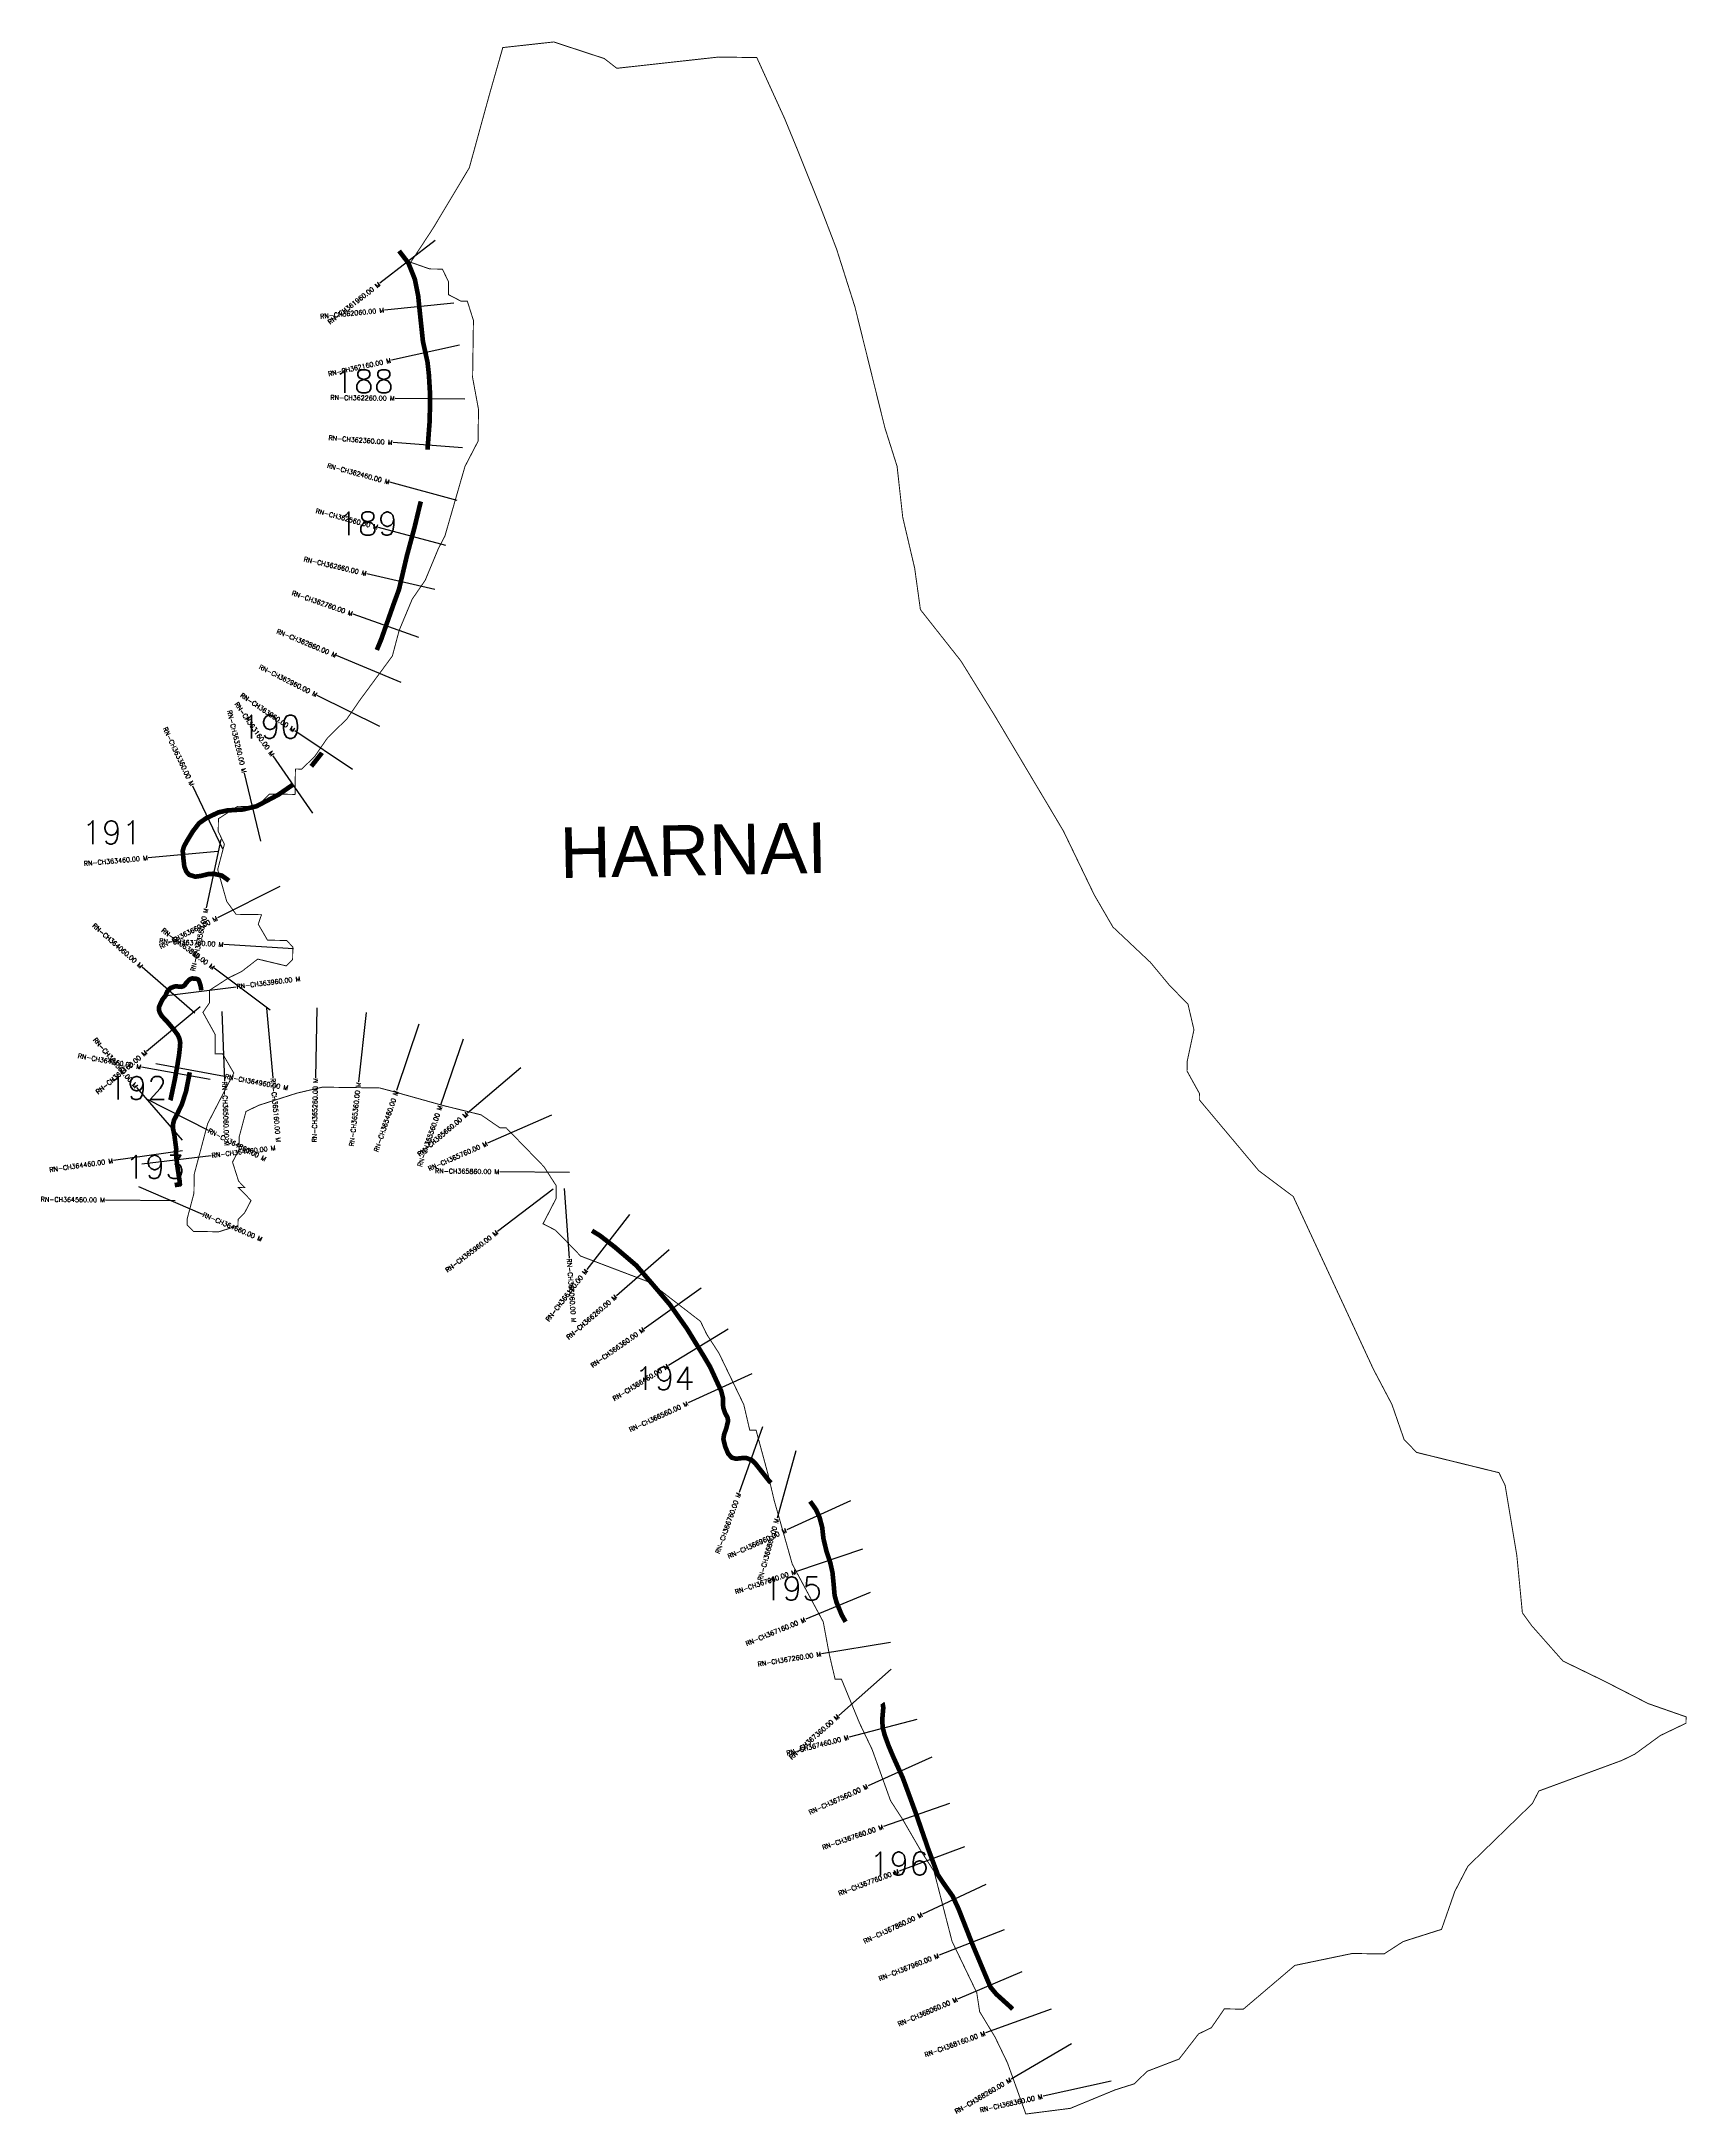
# Model space of a CAD drawing. Header units: metres. Extents: x 297222 to 300756, y 1968091 to 1972545.
import ezdxf
from ezdxf.enums import TextEntityAlignment as Align

# ---------------------------------------------------------------- set-up
doc = ezdxf.new("R2010")
doc.units = ezdxf.units.M
doc.header["$MEASUREMENT"] = 0
for name, color, linetype in [('ARTIFICIALLY PROTECTED', 4, 'Continuous'), ('CS', 134, 'Continuous'), ('CSMark', 6, 'Continuous'), ('VILLAGE NAME', 250, 'Continuous')]:
    doc.layers.add(name, color=color, linetype=linetype)
doc.styles.get("Standard").update_dxf_attribs({"font": 'simplex.shx'})

msp = doc.modelspace()

# ---------------------------------------------------------------- linework, layer by layer
at = {"color": 6, "const_width": 2, "flags": 128}
msp.add_lwpolyline([(298212.8, 1972531.4), (298322.2, 1972543.5), (298430.9, 1972507.8), (298457.8, 1972486.9), (298676.6, 1972511.1), (298758.5, 1972509.9), (298788.3, 1972444.6), (298818.1, 1972379.3), (298842.7, 1972319.6), (298895.7, 1972187.7), (298930.1, 1972097.9), (298969.3, 1971974.4), (299033.8, 1971714.1), (299059.9, 1971631.8), (299072, 1971522.4), (299097.7, 1971412.8), (299110, 1971323.9), (299197.2, 1971213.4), (299268.9, 1971097.4), (299304.7, 1971037.3), (299417.2, 1970848.4), (299483.5, 1970711), (299523.5, 1970642.1), (299604.3, 1970565.9), (299644.5, 1970517.5), (299684.9, 1970476), (299697.7, 1970421.2), (299683.1, 1970353.1), (299682.8, 1970332.6), (299709.4, 1970284.5), (299709.2, 1970270.8), (299836.7, 1970118.8), (299911, 1970063.1), (300040.3, 1969784.5), (300083.2, 1969692), (300123, 1969616.4), (300149.2, 1969540.9), (300176.1, 1969513.2), (300353, 1969469.7), (300366.3, 1969442.2), (300385, 1969329.8), (300391.4, 1969291.7), (300403.3, 1969168.6), (300423.3, 1969141), (300490.5, 1969065), (300578.1, 1969022.5), (300673.5, 1968973.6), (300755, 1968945.1), (300754.8, 1968931.4), (300699.8, 1968905), (300644.6, 1968864.8), (300617.1, 1968851.5), (300438.7, 1968785.8), (300424.6, 1968758.7), (300286.2, 1968624.2), (300258.1, 1968570), (300229.6, 1968488.5), (300147.3, 1968462.4), (300106, 1968435.7), (300037.7, 1968436.7), (299914.5, 1968411.1), (299803.9, 1968317.1), (299763, 1968317.7), (299735.1, 1968277.2), (299707.6, 1968263.9), (299665.8, 1968209.9), (299597.2, 1968183.6), (299569.5, 1968156.7), (299528.4, 1968143.7), (299432.2, 1968104), (299336.5, 1968091.8), (299297.1, 1968201.6), (299270.6, 1968256.6), (299237.3, 1968311.7), (299231, 1968352.7), (299178, 1968462.7), (299139.2, 1968613.4), (299112.5, 1968654.8), (299087.2, 1968698.3), (299072.2, 1968724.2), (299045.8, 1968765), (299006.4, 1968874.7), (298979.2, 1968931.7), (298940.4, 1969025.9), (298926.7, 1969026.1), (298923, 1969042), (298919.1, 1969058.5), (298913.9, 1969080.9), (298901.2, 1969149.3), (298834.7, 1969273.2), (298825.9, 1969304.3), (298795.8, 1969410.2), (298782.9, 1969465), (298775.8, 1969491.4), (298761.8, 1969542.9), (298756.9, 1969561), (298743.3, 1969561.2), (298730.5, 1969616), (298677.4, 1969726), (298650.7, 1969767.3), (298637.5, 1969794.8), (298529.4, 1969878.3), (298380.1, 1969935), (298326.3, 1969990.4), (298299.2, 1970004.5), (298327.5, 1970059.1), (298327.7, 1970086), (298301, 1970127.3), (298220.2, 1970210.4), (298206.6, 1970210.6), (298166, 1970238.5), (298084.9, 1970258.4), (297975.6, 1970289), (297948.4, 1970296.2), (297825.6, 1970298), (297770.8, 1970285.2), (297688.5, 1970259), (297661, 1970245.7), (297646.5, 1970191.4), (297646.1, 1970164.1), (297632.1, 1970137), (297645.2, 1970095.8), (297658.6, 1970082), (297645, 1970082.2), (297661, 1970065.7), (297671.9, 1970054.5), (297657.8, 1970027.4), (297644, 1970013.9), (297643.8, 1970000.3), (297602.6, 1969987.2), (297548.1, 1969988), (297534.6, 1970001.8), (297534.8, 1970015.5), (297549.2, 1970069.9), (297549.8, 1970110.9), (297578.7, 1970219.7), (297634.9, 1970328.1), (297610.9, 1970369.4), (297594.5, 1970369.6), (297595.1, 1970410.6), (297568.5, 1970458.7), (297582.5, 1970479), (297582.9, 1970506.3), (297624.2, 1970533), (297651.7, 1970546.3), (297686.2, 1970573.1), (297747.4, 1970558.5), (297761.2, 1970572), (297761.6, 1970599.3), (297748.2, 1970613.1), (297707.3, 1970613.7), (297687.3, 1970648.1), (297694.4, 1970668.5), (297639.8, 1970669.3), (297619.7, 1970696.9), (297600.2, 1970765.4), (297614.6, 1970819.8), (297601.4, 1970847.4), (297601.8, 1970874.6), (297643.1, 1970901.3), (297684.1, 1970900.7), (297711.8, 1970927.7), (297766.4, 1970926.9), (297767.2, 1970981.5), (297780.8, 1970981.3), (297808.5, 1971008.2), (297836.4, 1971048.7), (297877.9, 1971089.1), (297905.8, 1971129.6), (297960.7, 1971204.1), (297975.5, 1971224.2), (297990.1, 1971279.2), (298018.2, 1971346.5), (298046.1, 1971387), (298074.3, 1971454.9), (298088.4, 1971482), (298131.5, 1971631.5), (298159.6, 1971685.7), (298160.6, 1971754), (298147.9, 1971822.4), (298149.7, 1971945.3), (298136.6, 1971986.5), (298123, 1971986.6), (298095.9, 1972000.7), (298096.3, 1972028), (298083, 1972055.5), (298055.7, 1972055.8), (298015, 1972070.1), (298063.8, 1972144.5), (298069.8, 1972154.5), (298096.6, 1972199.2), (298140.8, 1972273.1), (298171.2, 1972383.8), (298183.5, 1972428.6), (298212.8, 1972531.4)], dxfattribs=at)
at = {"layer": 'ARTIFICIALLY PROTECTED', "const_width": 10, "flags": 128}
for points in [[(297990, 1972094.6), (297994.4, 1972088.7), (298010, 1972068.5), (298023.8, 1972033.6), (298031, 1971997.9), (298034.5, 1971963.2), (298041.2, 1971900), (298051.1, 1971855.2), (298054, 1971828.6), (298056.5, 1971787), (298055.8, 1971730.5), (298051.1, 1971669.1), (298051, 1971667.6)], [(298036.7, 1971556.2), (298034.9, 1971549.6), (298023.1, 1971500.4), (298006.7, 1971439.5), (297989.8, 1971367.4), (297979.2, 1971338.5), (297951.5, 1971259.9), (297942.1, 1971237.2)], [(297824.2, 1971016.4), (297823.7, 1971015.6), (297801.4, 1970987.2)], [(297762.3, 1970948.2), (297731, 1970926.5), (297683.8, 1970901.5), (297656.1, 1970894.9), (297654.5, 1970894.5), (297621.1, 1970892.5), (297602.1, 1970888.4), (297575.3, 1970875.6), (297560.2, 1970865), (297546.8, 1970847.5), (297534.2, 1970826.8), (297527.7, 1970814.8), (297525.1, 1970805.6), (297526.5, 1970789.5), (297528.5, 1970771.9), (297533.1, 1970760.6), (297539.6, 1970754), (297552.1, 1970750.2), (297563.5, 1970751.7), (297579.7, 1970755.6), (297591.1, 1970756.4), (297609, 1970752.6), (297621, 1970744.1), (297624.3, 1970741.4)], [(297565, 1970506), (297564.3, 1970511.7), (297562.3, 1970520), (297559.7, 1970527.2), (297558.1, 1970529.2), (297554.6, 1970530.7), (297548.3, 1970531.3), (297545.7, 1970531.6), (297541.4, 1970530.2), (297538.1, 1970527.8), (297532.7, 1970522), (297529.4, 1970517.1), (297526.5, 1970514.9), (297522.5, 1970513.5), (297517.4, 1970513.7), (297513.8, 1970514.4), (297511.2, 1970514.7), (297507.9, 1970514.2), (297499.7, 1970511.3), (297496.7, 1970508.9), (297491.8, 1970503.3), (297489.5, 1970497.9), (297488.3, 1970494.8), (297486.1, 1970491.8), (297483.7, 1970489.1), (297481.1, 1970485.5), (297479.2, 1970481.4), (297475.2, 1970472.7), (297474.1, 1970469.5), (297473.9, 1970465.8), (297474.4, 1970462.6), (297476.3, 1970457.2), (297480, 1970450.9), (297491.5, 1970438.7), (297498.8, 1970430.2), (297507.1, 1970420.2), (297514.5, 1970410.1), (297517, 1970404.6), (297518.7, 1970399.6), (297519.7, 1970393.3), (297519.3, 1970385.5), (297517.1, 1970366), (297513.8, 1970345.7), (297508.3, 1970315.2), (297498.8, 1970270.3), (297498.6, 1970269.8)], [(297507.9, 1970087.5), (297512.2, 1970088.2), (297518.7, 1970089), (297519, 1970089.4), (297518.2, 1970098.2), (297516.8, 1970105.7), (297516.5, 1970109.5), (297515.8, 1970113.8), (297514.2, 1970123.3), (297511.2, 1970148.1), (297510.7, 1970155.9), (297511.1, 1970165.4), (297509.3, 1970179.1), (297507.2, 1970194.7), (297504.2, 1970209.1), (297504.1, 1970217.2), (297506.4, 1970226.9), (297514.1, 1970242), (297523.3, 1970261.2), (297532.3, 1970289.3), (297539.1, 1970324.2), (297540.2, 1970329.9)], [(298404.4, 1969989.5), (298421.7, 1969978.9), (298453.3, 1969954.4), (298499.6, 1969914.9), (298536, 1969872.9), (298571.5, 1969831.1), (298608.5, 1969778.9), (298644.7, 1969719.7), (298658.3, 1969696.7), (298682.1, 1969644.9), (298685.8, 1969629.9), (298685.7, 1969621.1), (298686.4, 1969609.4), (298689.9, 1969598.8), (298695.5, 1969588.2), (298696.9, 1969581), (298692.7, 1969564.1), (298688.2, 1969551.7), (298686.7, 1969541.8), (298690.8, 1969525.3), (298696.9, 1969510.6), (298704.5, 1969502.1), (298713.8, 1969499.6), (298725.8, 1969500.9), (298736.6, 1969500.9), (298747.4, 1969497), (298754.9, 1969490), (298784.8, 1969452.1), (298789, 1969447.9)], [(298873.1, 1969408.1), (298875.7, 1969404.4), (298885.7, 1969390.3), (298893.4, 1969373.3), (298899, 1969352.3), (298901.6, 1969328.3), (298908.4, 1969300), (298916.5, 1969275.8), (298921.1, 1969255.2), (298923.1, 1969235.3), (298925.7, 1969206), (298929.6, 1969191.6), (298940.9, 1969164.1), (298949.2, 1969149.3)], [(299028.2, 1968974.3), (299028.8, 1968973.5), (299030.3, 1968965.1), (299027.9, 1968937.7), (299029.1, 1968921.9), (299033.3, 1968905.8), (299041.8, 1968882.6), (299052.2, 1968858), (299071.8, 1968814.8), (299079.8, 1968793.3), (299099.9, 1968738.7), (299122.2, 1968674.5), (299126.6, 1968661.7), (299147.3, 1968606.1), (299162.7, 1968583.1), (299179.2, 1968559.9), (299191.8, 1968532.8), (299222.3, 1968455.2), (299249, 1968391.6), (299260.7, 1968364.2), (299273.1, 1968349.3), (299300.7, 1968324.3), (299308.2, 1968317.3)]]:
    msp.add_lwpolyline(points, dxfattribs=at)
at = {"layer": 'CS'}
for p, q in [((298067.4, 1972116.8), (297948.7, 1972025.1)), ((298067.4, 1972116.8), (297948.7, 1972025.1)), ((298107.9, 1971982.6), (297958.7, 1971967.6)), ((298107.9, 1971982.6), (297958.7, 1971967.6)), ((298119.8, 1971892.2), (297973.3, 1971860)), ((298119.8, 1971892.2), (297973.3, 1971860)), ((298131.4, 1971775.9), (297981.4, 1971777.8)), ((298131.4, 1971775.9), (297981.4, 1971777.8)), ((298126.5, 1971671.3), (297976.9, 1971682.7)), ((298126.5, 1971671.3), (297976.9, 1971682.7)), ((298115, 1971558.2), (297970.2, 1971597.4)), ((298115, 1971558.2), (297970.2, 1971597.4)), ((298090.3, 1971461.4), (297945.4, 1971500.4)), ((298090.3, 1971461.4), (297945.4, 1971500.4)), ((298066.7, 1971366.8), (297920.6, 1971401)), ((298066.7, 1971366.8), (297920.6, 1971401)), ((298032.6, 1971264.3), (297891.1, 1971314.1)), ((298032.6, 1971264.3), (297891.1, 1971314.1)), ((297994.4, 1971167.5), (297855.8, 1971225)), ((297994.4, 1971167.5), (297855.8, 1971225)), ((297948.6, 1971072.8), (297814.3, 1971139.7)), ((297948.6, 1971072.8), (297814.3, 1971139.7)), ((297890.2, 1970980.1), (297765.7, 1971063.8)), ((297890.2, 1970980.1), (297765.7, 1971063.8)), ((297804.7, 1970886.4), (297719.2, 1971009.6)), ((297804.7, 1970886.4), (297719.2, 1971009.6)), ((297692.6, 1970826.5), (297657.7, 1970972.4)), ((297692.6, 1970826.5), (297657.7, 1970972.4)), ((297611, 1970809.5), (297546.5, 1970944.9)), ((297611, 1970809.5), (297546.5, 1970944.9)), ((297607, 1970829.7), (297575.7, 1970683)), ((297607, 1970829.7), (297575.7, 1970683)), ((297600.5, 1970804.2), (297451.1, 1970790.6)), ((297600.5, 1970804.2), (297451.1, 1970790.6)), ((297733.7, 1970729.4), (297599.9, 1970661.7)), ((297733.7, 1970729.4), (297599.9, 1970661.7)), ((297763.2, 1970595.4), (297613.4, 1970604.1)), ((297763.2, 1970595.4), (297613.4, 1970604.1)), ((297550.8, 1970456.8), (297437.8, 1970555.6)), ((297550.8, 1970456.8), (297437.8, 1970555.6)), ((297712.7, 1970463.5), (297592.6, 1970553.3)), ((297712.7, 1970463.5), (297592.6, 1970553.3)), ((297490.8, 1970495.1), (297639.7, 1970513.7)), ((297490.8, 1970495.1), (297639.7, 1970513.7)), ((297562.8, 1970470.6), (297447.4, 1970374.8)), ((297562.8, 1970470.6), (297447.4, 1970374.8)), ((297609.3, 1970460.8), (297614.8, 1970310.9)), ((297609.3, 1970460.8), (297614.8, 1970310.9)), ((297705, 1970467.7), (297718.5, 1970318.3)), ((297705, 1970467.7), (297718.5, 1970318.3)), ((297813, 1970468.2), (297810.3, 1970318.2)), ((297813, 1970468.2), (297810.3, 1970318.2)), ((297919.4, 1970458.2), (297902.9, 1970309.1)), ((297919.4, 1970458.2), (297902.9, 1970309.1)), ((298032.5, 1970433), (297984.6, 1970290.8)), ((298032.5, 1970433), (297984.6, 1970290.8)), ((298127.6, 1970400.9), (298079, 1970258.9)), ((298127.6, 1970400.9), (298079, 1970258.9)), ((297584.3, 1970314.1), (297436.7, 1970340.8)), ((297584.3, 1970314.1), (297436.7, 1970340.8)), ((297467.4, 1970348.6), (297614.9, 1970321.3)), ((297467.4, 1970348.6), (297614.9, 1970321.3)), ((298251.4, 1970339.3), (298137, 1970242.2)), ((298251.4, 1970339.3), (298137, 1970242.2)), ((297524.7, 1970183.8), (297426.4, 1970297.1)), ((297524.7, 1970183.8), (297426.4, 1970297.1)), ((297446, 1970273.7), (297579.7, 1970205.5)), ((297446, 1970273.7), (297579.7, 1970205.5)), ((298317.5, 1970238), (298180.2, 1970177.7)), ((298317.5, 1970238), (298180.2, 1970177.7)), ((297524.7, 1970161.4), (297376.2, 1970140.1)), ((297524.7, 1970161.4), (297376.2, 1970140.1)), ((297437.5, 1970133.1), (297586.4, 1970151)), ((297437.5, 1970133.1), (297586.4, 1970151)), ((298356.2, 1970114.5), (298206.2, 1970116.3)), ((298356.2, 1970114.5), (298206.2, 1970116.3)), ((297429.8, 1970084.2), (297567.7, 1970025.3)), ((297429.8, 1970084.2), (297567.7, 1970025.3)), ((298320.8, 1970078.5), (298201.6, 1969987.5)), ((298320.8, 1970078.5), (298201.6, 1969987.5)), ((298344.3, 1970080.5), (298355.2, 1969930.9)), ((298344.3, 1970080.5), (298355.2, 1969930.9)), ((297508.9, 1970053.8), (297358.9, 1970055.5)), ((297508.9, 1970053.8), (297358.9, 1970055.5)), ((298485, 1970024.7), (298393.1, 1969906.2)), ((298485, 1970024.7), (298393.1, 1969906.2)), ((298570.1, 1969948.1), (298456.7, 1969849.8)), ((298570.1, 1969948.1), (298456.7, 1969849.8)), ((298638.9, 1969865.8), (298516.5, 1969779)), ((298638.9, 1969865.8), (298516.5, 1969779)), ((298696.9, 1969778.1), (298568.8, 1969700)), ((298696.9, 1969778.1), (298568.8, 1969700)), ((298747.5, 1969682), (298611.2, 1969619.4)), ((298747.5, 1969682), (298611.2, 1969619.4)), ((298770.9, 1969568.3), (298720.6, 1969427)), ((298770.9, 1969568.3), (298720.6, 1969427)), ((298842, 1969516.6), (298802.1, 1969372)), ((298842, 1969516.6), (298802.1, 1969372)), ((298959.5, 1969409.2), (298823, 1969347)), ((298959.5, 1969409.2), (298823, 1969347)), ((298985.7, 1969305.1), (298843.5, 1969257.5)), ((298985.7, 1969305.1), (298843.5, 1969257.5)), ((299002.3, 1969212.1), (298863.6, 1969154.9)), ((299002.3, 1969212.1), (298863.6, 1969154.9)), ((299045.8, 1969104.6), (298897.7, 1969080.4)), ((299045.8, 1969104.6), (298897.7, 1969080.4)), ((299047, 1969047.5), (298934.5, 1968948.2)), ((299047, 1969047.5), (298934.5, 1968948.2)), ((299102, 1968939.6), (298956.9, 1968901.7)), ((299102, 1968939.6), (298956.9, 1968901.7)), ((299134.3, 1968858.7), (298997.7, 1968796.8)), ((299134.3, 1968858.7), (298997.7, 1968796.8)), ((299172.3, 1968758.9), (299030.6, 1968709.7)), ((299172.3, 1968758.9), (299030.6, 1968709.7)), ((299205, 1968666.1), (299064.4, 1968613.8)), ((299205, 1968666.1), (299064.4, 1968613.8)), ((299250.4, 1968584.7), (299114.5, 1968521.1)), ((299250.4, 1968584.7), (299114.5, 1968521.1)), ((299290.1, 1968487.7), (299150.4, 1968433)), ((299290.1, 1968487.7), (299150.4, 1968433)), ((299328, 1968397.5), (299190, 1968338.8)), ((299328, 1968397.5), (299190, 1968338.8)), ((299391, 1968317.2), (299250, 1968265.9)), ((299391, 1968317.2), (299250, 1968265.9)), ((299434.4, 1968242.8), (299305.1, 1968166.7)), ((299434.4, 1968242.8), (299305.1, 1968166.7)), ((299520, 1968162.2), (299373.5, 1968129.9)), ((299520, 1968162.2), (299373.5, 1968129.9))]:
    msp.add_line(p, q, dxfattribs=at)

# ---------------------------------------------------------------- texts
at = {"char_height": 50, "attachment_point": 1}
for s, insert in [('188', (297850, 1971839.3)), ('189', (297858.7, 1971533.7)), ('190', (297649.2, 1971097.3)), ('191', (297308.7, 1970870.3)), ('192', (297363.1, 1970321.1)), ('193', (297401.4, 1970151.5)), ('194', (298495.9, 1969697.4)), ('195', (298770.5, 1969245.8)), ('196', (299000.4, 1968654.9))]:
    msp.add_mtext_dynamic_manual_height_columns(s, width=84.374, gutter_width=1, heights=[74.2], dxfattribs=dict(at, insert=insert))
at = {"layer": 'CSMark'}
for s, rotation, p in [('RN-CH361960.00 M', 37.6947, (297947.9, 1972024.5)), ('RN-CH361960.00 M', 37.6947, (297947.9, 1972024.5)), ('RN-CH362060.00 M', 5.7334, (297957.7, 1971967.5)), ('RN-CH362060.00 M', 5.7334, (297957.7, 1971967.5)), ('RN-CH362160.00 M', 12.4191, (297972.3, 1971859.7)), ('RN-CH362160.00 M', 12.4191, (297972.3, 1971859.7)), ('RN-CH362260.00 M', 359.2707, (297980.4, 1971777.8)), ('RN-CH362260.00 M', 359.2707, (297980.4, 1971777.8)), ('RN-CH362360.00 M', 355.6463, (297975.9, 1971682.7)), ('RN-CH362360.00 M', 355.6463, (297975.9, 1971682.7)), ('RN-CH362460.00 M', 344.8554, (297969.2, 1971597.7)), ('RN-CH362460.00 M', 344.8554, (297969.2, 1971597.7)), ('RN-CH362560.00 M', 344.9345, (297944.4, 1971500.7)), ('RN-CH362560.00 M', 344.9345, (297944.4, 1971500.7)), ('RN-CH362660.00 M', 346.8097, (297919.7, 1971401.2)), ('RN-CH362660.00 M', 346.8097, (297919.7, 1971401.2)), ('RN-CH362760.00 M', 340.5857, (297890.1, 1971314.5)), ('RN-CH362760.00 M', 340.5857, (297890.1, 1971314.5)), ('RN-CH362860.00 M', 337.4725, (297854.9, 1971225.3)), ('RN-CH362860.00 M', 337.4725, (297854.9, 1971225.3)), ('RN-CH362960.00 M', 333.5149, (297813.4, 1971140.2)), ('RN-CH362960.00 M', 333.5149, (297813.4, 1971140.2)), ('RN-CH363060.00 M', 326.0623, (297764.9, 1971064.4)), ('RN-CH363060.00 M', 326.0623, (297764.9, 1971064.4)), ('RN-CH363260.00 M', 283.4479, (297657.4, 1970973.4)), ('RN-CH363260.00 M', 283.4479, (297657.4, 1970973.4)), ('RN-CH363160.00 M', 304.7822, (297718.6, 1971010.4)), ('RN-CH363160.00 M', 304.7822, (297718.6, 1971010.4)), ('RN-CH363360.00 M', 295.4644, (297546, 1970945.9)), ('RN-CH363360.00 M', 295.4644, (297546, 1970945.9)), ('RN-CH363460.00 M', 5.1971, (297450.1, 1970790.5)), ('RN-CH363460.00 M', 5.1971, (297450.1, 1970790.5)), ('RN-CH363660.00 M', 26.8323, (297599, 1970661.3)), ('RN-CH363660.00 M', 26.8323, (297599, 1970661.3)), ('RN-CH363560.00 M', 77.9364, (297575.5, 1970682)), ('RN-CH363560.00 M', 77.9364, (297575.5, 1970682)), ('RN-CH364060.00 M', 318.8436, (297437.1, 1970556.2)), ('RN-CH364060.00 M', 318.8436, (297437.1, 1970556.2)), ('RN-CH363760.00 M', 356.6686, (297612.4, 1970604.2)), ('RN-CH363760.00 M', 356.6686, (297612.4, 1970604.2)), ('RN-CH363860.00 M', 323.2061, (297591.8, 1970553.9)), ('RN-CH363860.00 M', 323.2061, (297591.8, 1970553.9)), ('RN-CH364360.00 M', 310.9037, (297425.8, 1970297.9)), ('RN-CH364360.00 M', 310.9037, (297425.8, 1970297.9)), ('RN-CH364260.00 M', 349.7249, (297435.7, 1970341)), ('RN-CH364260.00 M', 349.7249, (297435.7, 1970341)), ('RN-CH364160.00 M', 39.722, (297446.6, 1970374.1)), ('RN-CH364160.00 M', 39.722, (297446.6, 1970374.1)), ('RN-CH365260.00 M', 88.9726, (297810.3, 1970317.2)), ('RN-CH365260.00 M', 88.9726, (297810.3, 1970317.2)), ('RN-CH365360.00 M', 83.7016, (297902.8, 1970308.1)), ('RN-CH365360.00 M', 83.7016, (297902.8, 1970308.1)), ('RN-CH365460.00 M', 71.4061, (297984.3, 1970289.8)), ('RN-CH365460.00 M', 71.4061, (297984.3, 1970289.8)), ('RN-CH365560.00 M', 71.1142, (298078.7, 1970258)), ('RN-CH365560.00 M', 71.1142, (298078.7, 1970258)), ('RN-CH365660.00 M', 40.3435, (298136.3, 1970241.5)), ('RN-CH365660.00 M', 40.3435, (298136.3, 1970241.5)), ('RN-CH365760.00 M', 23.6801, (298179.3, 1970177.3)), ('RN-CH365760.00 M', 23.6801, (298179.3, 1970177.3)), ('RN-CH364460.00 M', 8.1906, (297375.2, 1970139.9)), ('RN-CH364460.00 M', 8.1906, (297375.2, 1970139.9)), ('RN-CH365860.00 M', 359.2821, (298205.2, 1970116.3)), ('RN-CH365860.00 M', 359.2821, (298205.2, 1970116.3)), ('RN-CH364560.00 M', 359.3643, (297357.9, 1970055.5)), ('RN-CH364560.00 M', 359.3643, (297357.9, 1970055.5)), ('RN-CH365960.00 M', 37.3302, (298200.8, 1969986.9)), ('RN-CH365960.00 M', 37.3302, (298200.8, 1969986.9)), ('RN-CH366160.00 M', 52.2201, (298392.5, 1969905.4)), ('RN-CH366160.00 M', 52.2201, (298392.5, 1969905.4)), ('RN-CH366260.00 M', 40.915, (298456, 1969849.2)), ('RN-CH366260.00 M', 40.915, (298456, 1969849.2)), ('RN-CH366360.00 M', 35.3336, (298515.7, 1969778.5)), ('RN-CH366360.00 M', 35.3336, (298515.7, 1969778.5)), ('RN-CH366460.00 M', 31.4058, (298568, 1969699.5)), ('RN-CH366460.00 M', 31.4058, (298568, 1969699.5)), ('RN-CH366560.00 M', 24.6749, (298610.3, 1969619)), ('RN-CH366560.00 M', 24.6749, (298610.3, 1969619)), ('RN-CH366760.00 M', 70.3995, (298720.2, 1969426)), ('RN-CH366760.00 M', 70.3995, (298720.2, 1969426)), ('RN-CH366860.00 M', 74.5635, (298801.8, 1969371)), ('RN-CH366860.00 M', 74.5635, (298801.8, 1969371)), ('RN-CH366960.00 M', 24.5207, (298822.1, 1969346.6)), ('RN-CH366960.00 M', 24.5207, (298822.1, 1969346.6)), ('RN-CH367060.00 M', 18.5228, (298842.6, 1969257.1)), ('RN-CH367060.00 M', 18.5228, (298842.6, 1969257.1)), ('RN-CH367160.00 M', 22.3927, (298862.6, 1969154.5)), ('RN-CH367160.00 M', 22.3927, (298862.6, 1969154.5)), ('RN-CH367260.00 M', 9.2831, (298896.7, 1969080.3)), ('RN-CH367260.00 M', 9.2831, (298896.7, 1969080.3)), ('RN-CH367360.00 M', 41.4217, (298933.8, 1968947.5)), ('RN-CH367360.00 M', 41.4217, (298933.8, 1968947.5)), ('RN-CH367460.00 M', 14.642, (298955.9, 1968901.4)), ('RN-CH367460.00 M', 14.642, (298955.9, 1968901.4)), ('RN-CH367560.00 M', 24.3855, (298996.7, 1968796.4)), ('RN-CH367560.00 M', 24.3855, (298996.7, 1968796.4)), ('RN-CH367660.00 M', 19.1507, (299029.7, 1968709.3)), ('RN-CH367660.00 M', 19.1507, (299029.7, 1968709.3)), ('RN-CH367760.00 M', 20.4016, (299063.5, 1968613.5)), ('RN-CH367760.00 M', 20.4016, (299063.5, 1968613.5)), ('RN-CH367860.00 M', 25.0598, (299113.6, 1968520.7)), ('RN-CH367860.00 M', 25.0598, (299113.6, 1968520.7)), ('RN-CH367960.00 M', 21.4093, (299149.5, 1968432.6)), ('RN-CH367960.00 M', 21.4093, (299149.5, 1968432.6)), ('RN-CH368060.00 M', 23.0594, (299189.1, 1968338.4)), ('RN-CH368060.00 M', 23.0594, (299189.1, 1968338.4)), ('RN-CH368160.00 M', 19.9763, (299249.1, 1968265.6)), ('RN-CH368160.00 M', 19.9763, (299249.1, 1968265.6)), ('RN-CH368260.00 M', 30.4747, (299304.2, 1968166.2)), ('RN-CH368260.00 M', 30.4747, (299304.2, 1968166.2)), ('RN-CH368360.00 M', 12.4141, (299372.5, 1968129.7)), ('RN-CH368360.00 M', 12.4141, (299372.5, 1968129.7))]:
    msp.add_text(s, height=10, rotation=rotation, dxfattribs=at).set_placement(p, align=Align.MIDDLE_RIGHT)
for s, rotation, p in [('RN-CH363960.00 M', 7.1327, (297640.7, 1970513.9)), ('RN-CH363960.00 M', 7.1327, (297640.7, 1970513.9)), ('RN-CH365060.00 M', 272.0707, (297614.8, 1970309.9)), ('RN-CH365060.00 M', 272.0707, (297614.8, 1970309.9)), ('RN-CH364960.00 M', 349.5265, (297615.8, 1970321.1)), ('RN-CH364960.00 M', 349.5265, (297615.8, 1970321.1)), ('RN-CH365160.00 M', 275.1319, (297718.6, 1970317.3)), ('RN-CH365160.00 M', 275.1319, (297718.6, 1970317.3)), ('RN-CH364860.00 M', 332.9837, (297580.6, 1970205.1)), ('RN-CH364860.00 M', 332.9837, (297580.6, 1970205.1)), ('RN-CH364760.00 M', 6.8633, (297587.4, 1970151.1)), ('RN-CH364760.00 M', 6.8633, (297587.4, 1970151.1)), ('RN-CH364660.00 M', 336.8699, (297568.6, 1970024.9)), ('RN-CH364660.00 M', 336.8699, (297568.6, 1970024.9)), ('RN-CH366060.00 M', 274.1921, (298355.3, 1969929.9)), ('RN-CH366060.00 M', 274.1921, (298355.3, 1969929.9))]:
    msp.add_text(s, height=10, rotation=rotation, dxfattribs=at).set_placement(p, align=Align.MIDDLE_LEFT)
at = {"layer": 'VILLAGE NAME', "insert": (298334.1, 1970855.9), "char_height": 108.748, "attachment_point": 1, "rotation": 1.1028}
msp.add_mtext_dynamic_manual_height_columns('{\\fArial|b0|i0|c0|p34;HARNAI}', width=1571.314, gutter_width=543.7, heights=[0], dxfattribs=at)

doc.saveas('drawing.dxf')
